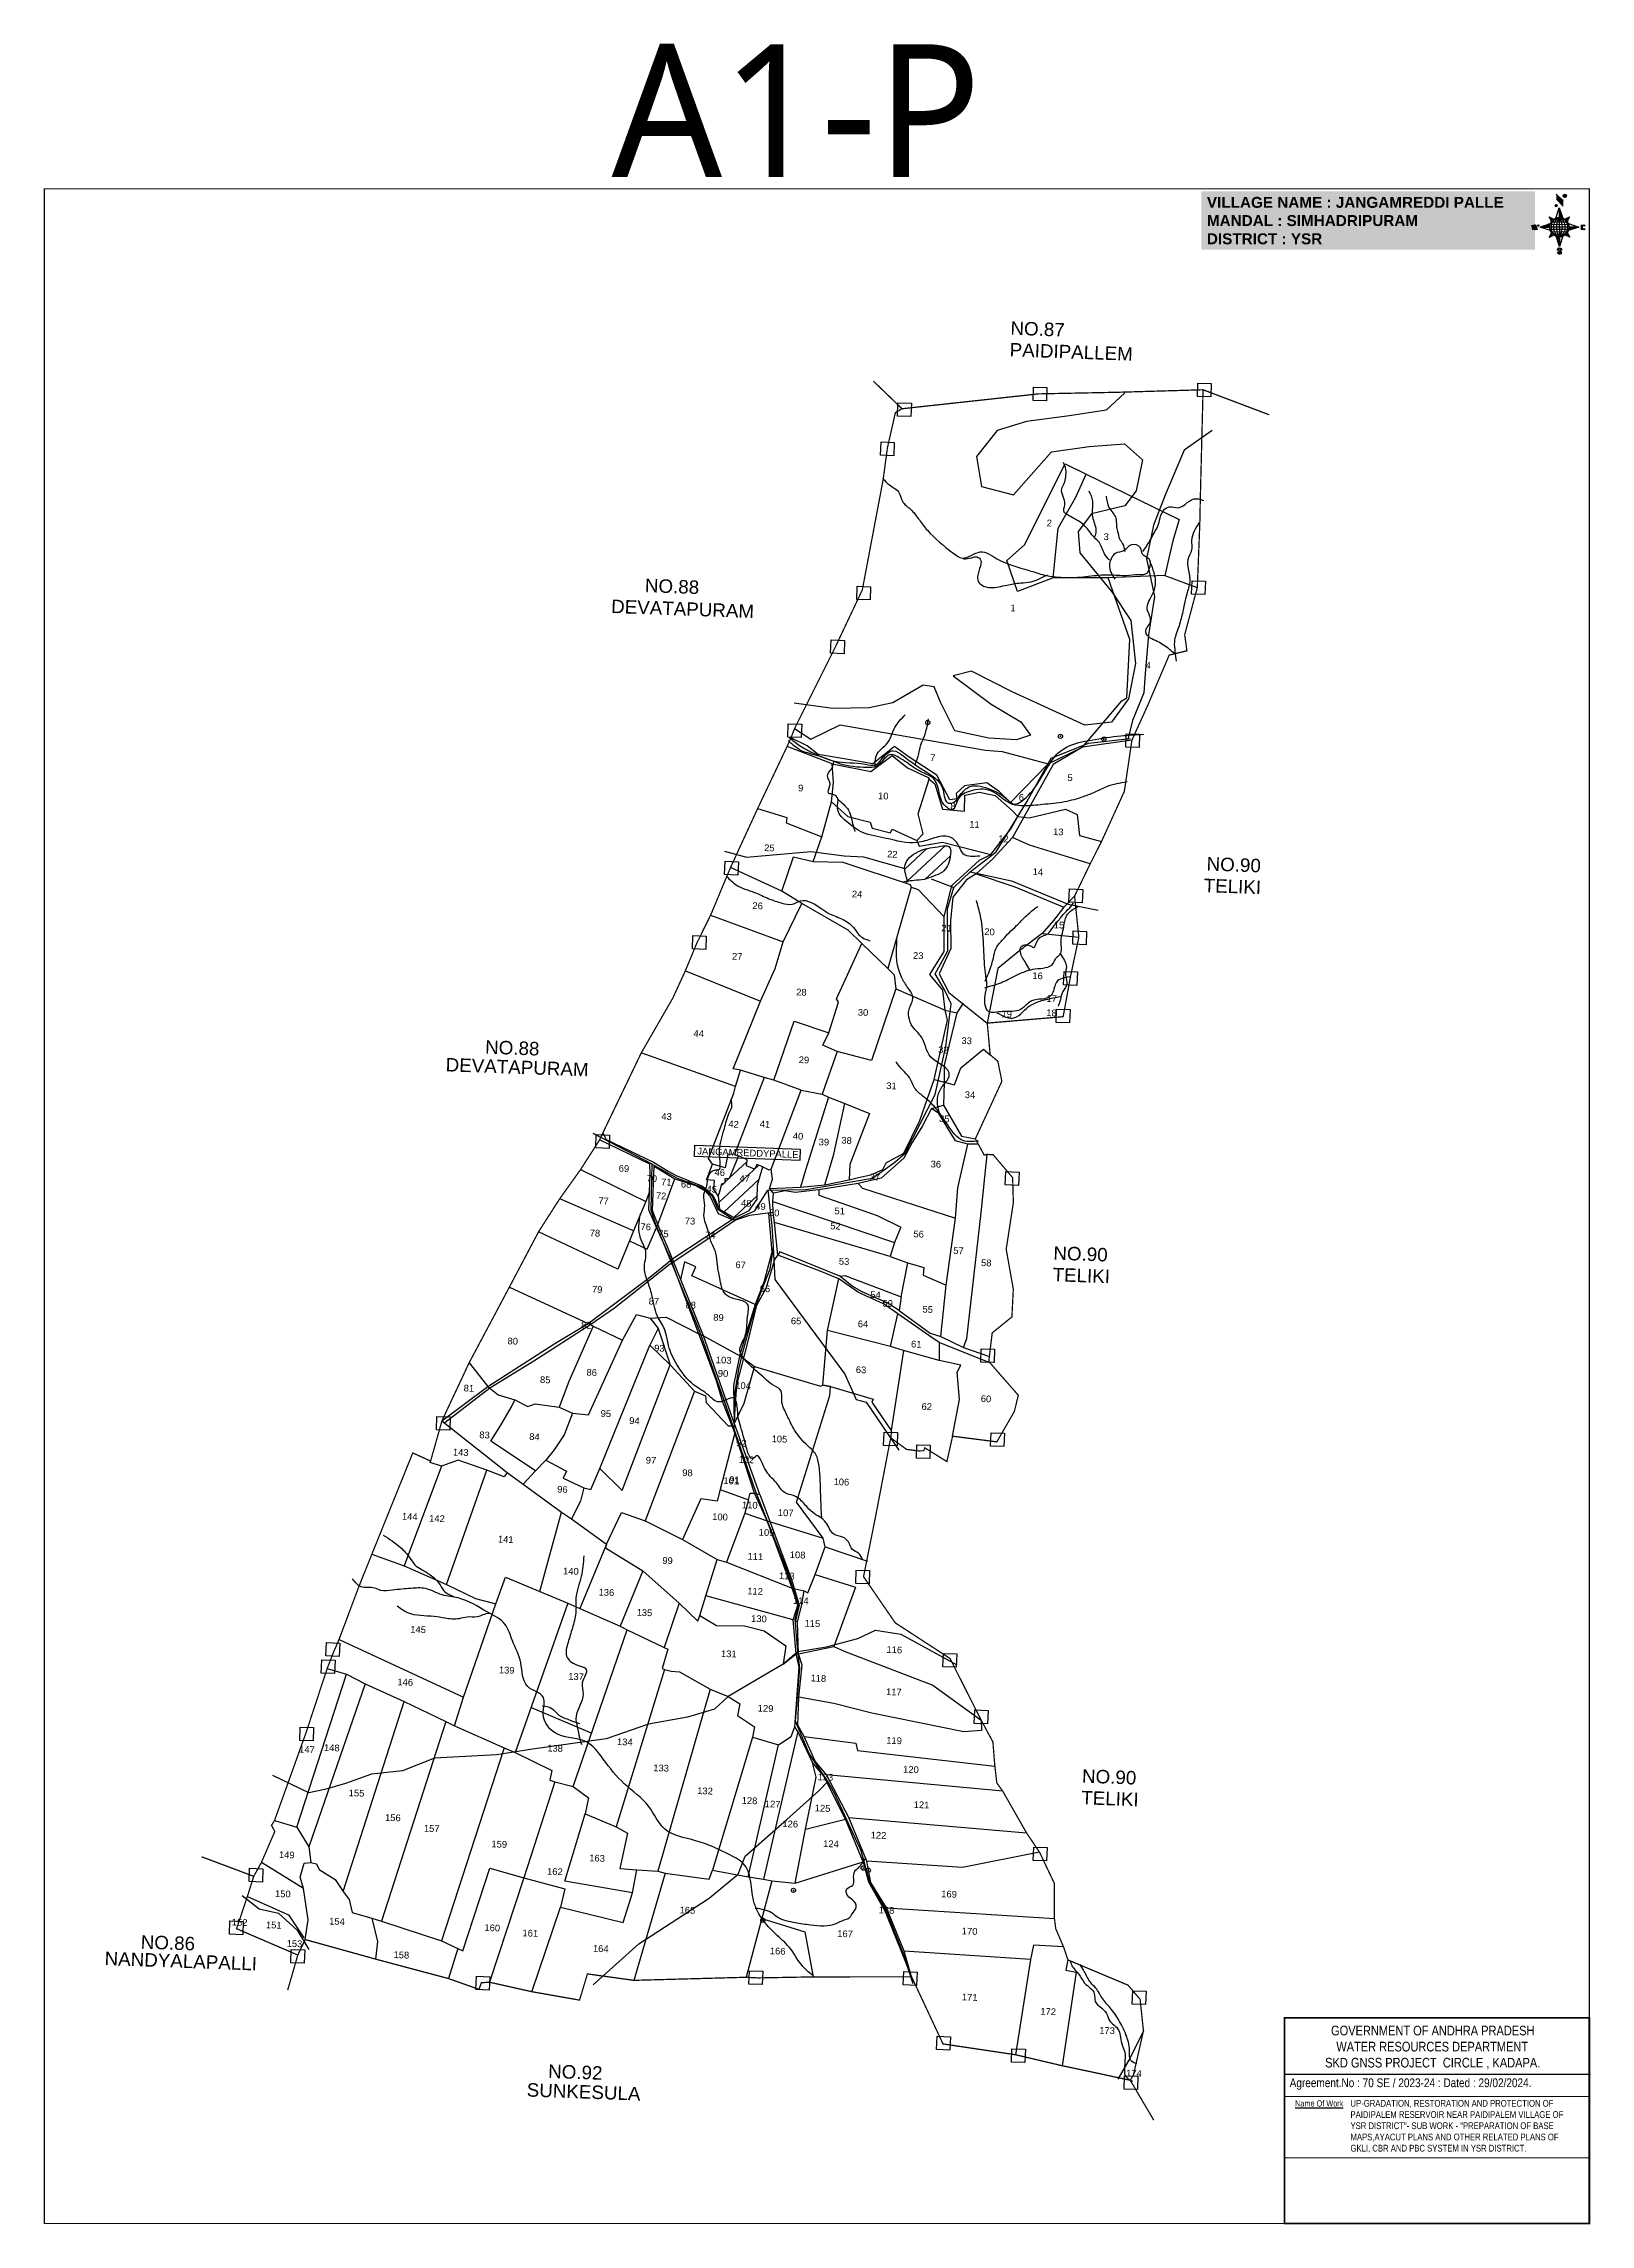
# Model space of a CAD drawing. Header units: inches. Extents: x 196880 to 211028, y 1621932 to 1627510.
# Drawn here: x 196880 to 200560, y 1622323 to 1627510 of the extents above; entities that cross this region are included whole.
import ezdxf
from ezdxf.enums import TextEntityAlignment as Align

# ---------------------------------------------------------------- set-up
doc = ezdxf.new("R2010")
doc.units = ezdxf.units.IN
doc.header["$LTSCALE"] = 15
doc.header["$MEASUREMENT"] = 0
doc.header["$PDMODE"] = 32
doc.header["$PDSIZE"] = 10
for name, color, linetype in [('bord', 1, 'Continuous'), ('BOUNDRY STONES', 240, 'Continuous'), ('CADAS', 1, 'Continuous'), ('FRAME 025', 7, 'Continuous'), ('PLOT', 7, 'Continuous'), ('PLOTS NO', 7, 'Continuous'), ('POINT', 2, 'Continuous'), ('ROADS', 1, 'Continuous'), ('STREAM', 4, 'Continuous'), ('TEXT', 1, 'Continuous'), ('TITLEBLOCK', 7, 'Continuous'), ('VILLAGE BOUNADRY', 5, 'Continuous'), ('VILLAGE BOUNDRY', 5, 'Continuous')]:
    doc.layers.add(name, color=color, linetype=linetype)
doc.styles.add('ARIALN', font='ARIALN.TTF')
doc.styles.get("Standard").update_dxf_attribs({"font": 'arial.ttf'})
doc.styles.add('TMS', font='trebuc.ttf')
pattern_1 = [(267.297113149, (-8720374.938, 50637915.138), (10.5367255337, -0.497431438), [])]
pattern_2 = [(357.297113149, (-8720374.938, 50637915.138), (0.497431438, 10.5367255337), [])]
pattern_3 = [(42.932401, (173658.556, 1913354.692), (-17.2888125, 18.583892), [])]

msp = doc.modelspace()

# ---------------------------------------------------------------- texts
at = {"layer": 'CADAS', "color": 2, "style": 'TMS'}
msp.add_text('A1-P', height=315.69, dxfattribs=at).set_placement((198231.5, 1627192.5))
at = {"layer": 'PLOTS NO'}
for s, height, p in [('2', 16, (199272.6, 1626369.4)), ('3', 16, (199407.9, 1626336.7)), ('1', 16, (199186.3, 1626167.2)), ('4', 16, (199507.7, 1626030.7)), ('7', 16, (198995.3, 1625811.3)), ('5', 16, (199322, 1625763.6)), ('9', 16, (198681.2, 1625739)), ('10', 15.99, (198877.7, 1625720.1)), ('6', 16, (199206.1, 1625716.9)), ('8', 16, (199043.6, 1625695.7)), ('11', 15.99, (199094.6, 1625652.2)), ('12', 15.99, (199163.5, 1625618)), ('13', 15.99, (199294, 1625634.7)), ('25', 15.99, (198606.7, 1625596.6)), ('22', 15.99, (198899.2, 1625581.6)), ('14', 15.99, (199245.5, 1625539.8)), ('26', 15.99, (198578.8, 1625458.9)), ('24', 15.99, (198815.3, 1625486.5)), ('21', 15.99, (199028.1, 1625405.8)), ('20', 15.99, (199130.4, 1625396.9)), ('15', 15.99, (199295.6, 1625413.1)), ('27', 15.99, (198530.2, 1625338.5)), ('23', 15.99, (198960.7, 1625340.4)), ('16', 15.99, (199244.7, 1625292.5)), ('28', 15.99, (198682.9, 1625253.4)), ('17', 15.99, (199278.2, 1625238.1)), ('30', 15.99, (198829.5, 1625205.3)), ('19', 15.99, (199171.3, 1625201.4)), ('18', 15.99, (199277.7, 1625204.2)), ('44', 15.99, (198438.6, 1625155)), ('33', 15.99, (199076, 1625137.9)), ('29', 15.99, (198688.9, 1625092.4)), ('32', 15.99, (199020.6, 1625116.3)), ('31', 15.99, (198897.1, 1625030.6)), ('34', 15.99, (199083.9, 1625009.2)), ('43', 15.99, (198362.1, 1624957.7)), ('42', 15.99, (198521.6, 1624939.4)), ('41', 15.99, (198596.2, 1624939.6)), ('35', 15.99, (199022.8, 1624952.4)), ('40', 15.99, (198674.9, 1624911)), ('39', 15.99, (198736.4, 1624896.9)), ('38', 15.99, (198790.4, 1624900.9)), ('69', 15.99, (198260.8, 1624834.1)), ('46', 15.99, (198488.7, 1624824.6)), ('36', 15.99, (199002.7, 1624844.3)), ('70', 15.99, (198327.1, 1624810.4)), ('71', 15.99, (198361.5, 1624801.7)), ('68', 15.99, (198408.6, 1624796.4)), ('45', 15.99, (198469.5, 1624784.8)), ('47', 15.99, (198547.9, 1624810)), ('37', 15.99, (198857.4, 1624813.6)), ('77', 15.99, (198212.2, 1624757)), ('72', 15.99, (198349.2, 1624769)), ('48', 15.99, (198551.7, 1624751.5)), ('49', 15.99, (198585.4, 1624743.7)), ('50', 15.99, (198618.1, 1624728.5)), ('51', 15.99, (198774, 1624732.9)), ('78', 15.99, (198191.7, 1624680.3)), ('76', 15.99, (198312.6, 1624695.1)), ('75', 15.99, (198354.8, 1624678.8)), ('73', 15.99, (198417.9, 1624709)), ('74', 15.99, (198466.2, 1624675.5)), ('52', 15.99, (198763.9, 1624697.1)), ('56', 15.99, (198961.8, 1624678.1)), ('57', 15.99, (199056.5, 1624638.5)), ('67', 15.99, (198538.3, 1624604.7)), ('53', 15.99, (198784.4, 1624613)), ('58', 15.99, (199122.6, 1624609.6)), ('79', 15.99, (198197.2, 1624546.5)), ('87', 15.99, (198332, 1624518.3)), ('66', 15.99, (198596.1, 1624548.1)), ('54', 15.99, (198859.1, 1624533.6)), ('59', 15.99, (198888, 1624513.2)), ('82', 15.99, (198171.2, 1624461.5)), ('88', 15.99, (198419.6, 1624509.2)), ('89', 15.99, (198485.7, 1624479.6)), ('65', 15.99, (198670.2, 1624471.4)), ('64', 15.99, (198829.4, 1624464.2)), ('55', 15.99, (198983.3, 1624498.9)), ('80', 15.99, (197996.3, 1624423.5)), ('61', 15.99, (198956.1, 1624416.1)), ('93', 15.99, (198345.1, 1624406.6)), ('103', 15.99, (198498, 1624378.3)), ('63', 15.99, (198824.8, 1624355.2)), ('81', 15.99, (197891.9, 1624311.5)), ('85', 15.99, (198073.5, 1624331.5)), ('86', 15.99, (198184.1, 1624348.9)), ('90', 15.99, (198496.5, 1624346.5)), ('104', 15.99, (198544.2, 1624317.6)), ('62', 15.99, (198981.1, 1624267.7)), ('60', 15.99, (199122, 1624286.2)), ('83', 15.99, (197929.2, 1624200.2)), ('95', 15.99, (198217.7, 1624251.1)), ('94', 15.99, (198285.7, 1624233.9)), ('143', 15.99, (197872.5, 1624158.8)), ('84', 15.99, (198047.9, 1624195.9)), ('92', 15.99, (198540, 1624180.9)), ('105', 15.99, (198630.6, 1624190.6)), ('97', 15.99, (198325.1, 1624139.9)), ('98', 15.99, (198411.9, 1624110.2)), ('102', 15.99, (198552, 1624141.5)), ('96', 15.99, (198114.4, 1624070.8)), ('101', 15.99, (198516, 1624090.9)), ('91', 15.99, (198523.6, 1624093.7)), ('106', 15.99, (198778, 1624088.5)), ('144', 15.99, (197751.2, 1624006.2)), ('142', 15.99, (197816, 1624001.5)), ('100', 15.99, (198489.3, 1624005.3)), ('110', 15.99, (198560.1, 1624033.4)), ('107', 15.99, (198645.5, 1624015)), ('141', 15.99, (197979.6, 1623951.9)), ('109', 15.99, (198600.1, 1623968.3)), ('99', 15.99, (198364.5, 1623901.4)), ('111', 15.99, (198573.4, 1623911.2)), ('108', 15.99, (198673.8, 1623914.9)), ('140', 15.99, (198134.5, 1623876.1)), ('113', 15.99, (198648.1, 1623864.9)), ('136', 15.99, (198219, 1623825.8)), ('112', 15.99, (198572.7, 1623828.5)), ('114', 15.99, (198681.4, 1623805.9)), ('145', 15.99, (197771.1, 1623737.5)), ('135', 15.99, (198309.4, 1623777.7)), ('130', 15.99, (198581.8, 1623763.2)), ('115', 15.99, (198709, 1623751.8)), ('116', 15.99, (198904, 1623689.3)), ('139', 15.99, (197981.9, 1623640.8)), ('131', 15.99, (198510.2, 1623679.6)), ('146', 15.99, (197740.5, 1623612.3)), ('137', 15.99, (198146.8, 1623625.4)), ('118', 15.99, (198723.2, 1623621.4)), ('117', 15.99, (198902.8, 1623589)), ('129', 15.99, (198597.7, 1623549.9)), ('147', 15.99, (197506.7, 1623452.4)), ('148', 15.99, (197565.9, 1623456.2)), ('138', 15.99, (198096.9, 1623454.9)), ('134', 15.99, (198262.8, 1623470.1)), ('119', 15.99, (198903.3, 1623473.3)), ('133', 15.99, (198349.2, 1623408)), ('123', 15.99, (198740, 1623386.5)), ('120', 15.99, (198943.4, 1623404.5)), ('155', 15.99, (197624.7, 1623348.5)), ('132', 15.99, (198453.6, 1623353.5)), ('128', 15.99, (198559.4, 1623330.4)), ('127', 15.99, (198614.5, 1623322.3)), ('121', 15.99, (198968.7, 1623320.5)), ('156', 15.99, (197711.1, 1623289.9)), ('126', 15.99, (198656.3, 1623275.1)), ('125', 15.99, (198733.3, 1623312.4)), ('157', 15.99, (197803.5, 1623264.1)), ('159', 15.99, (197964.1, 1623226.8)), ('124', 15.99, (198753.3, 1623227.7)), ('122', 15.99, (198866.3, 1623248.1)), ('149', 15.99, (197458.7, 1623201.6)), ('163', 15.99, (198196.8, 1623193.6)), ('162', 15.99, (198096.5, 1623161.8)), ('150', 15.99, (197449.4, 1623108.7)), ('165', 15.99, (198411.7, 1623069.9)), ('168', 15.99, (198885.3, 1623069.8)), ('169', 15.99, (199034.1, 1623108.2)), ('152', 15.99, (197346.6, 1623041)), ('151', 15.99, (197427.8, 1623034.5)), ('154', 15.99, (197578.2, 1623043.3)), ('160', 15.99, (197947.5, 1623027.9)), ('161', 15.99, (198038, 1623015.2)), ('167', 15.99, (198786.7, 1623013.7)), ('170', 15.99, (199083, 1623019.8)), ('153', 15.99, (197477, 1622990.3)), ('158', 15.99, (197731.3, 1622963.4)), ('164', 15.99, (198205.6, 1622978.5)), ('166', 15.99, (198626.5, 1622972.6)), ('171', 15.99, (199083.2, 1622862.8)), ('172', 15.99, (199269.9, 1622828.9)), ('173', 15.99, (199410, 1622783.7)), ('174', 15.99, (199473.9, 1622681.9))]:
    msp.add_text(s, height=height, rotation=357.9324, dxfattribs=at).set_placement(p, align=Align.MIDDLE_CENTER)
at = {"layer": 'PLOTS NO', "color": 1}
msp.add_text('JANGAMREDDYPALLE', height=15.989, rotation=357.9324, dxfattribs=at).set_placement((198555.7, 1624871.2), align=Align.MIDDLE_CENTER)
at = {"layer": 'TEXT'}
for s, height, p in [('NO.87', 31.98, (199179.7, 1626817.2)), ('PAIDIPALLEM', 31.978, (199177.8, 1626765.8)), ('NO.88', 31.98, (198310.1, 1626205)), ('DEVATAPURAM', 31.978, (198229.8, 1626155.4)), ('NO.90', 31.98, (199646.2, 1625542.9)), ('TELIKI', 31.98, (199639.3, 1625491.5)), ('DEVATAPURAM', 31.978, (197836.2, 1625065.2)), ('NO.88', 31.98, (197930.1, 1625107.3)), ('NO.90', 31.98, (199281.8, 1624617.3)), ('TELIKI', 31.98, (199279.9, 1624566)), ('NO.90', 31.98, (199349.9, 1623373.3)), ('TELIKI', 31.98, (199348.1, 1623321.9)), ('NANDYALAPALLI', 31.978, (197024.9, 1622939.5)), ('NO.86', 31.98, (197110.9, 1622978.7)), ('SUNKESULA', 31.98, (198029, 1622626.8)), ('NO.92', 31.98, (198080, 1622671.1))]:
    msp.add_text(s, height=height, rotation=357.9324, dxfattribs=at).set_placement(p)
at = {"layer": 'TITLEBLOCK', "extrusion": (0.000201441, 0.004807, 0.999988), "style": 'ARIALN'}
msp.add_text('%%UName Of Work', height=14.548, rotation=359.9999, dxfattribs=at).set_placement((199857.3, 1622584.1, 7840.8))
at = {"layer": 'TITLEBLOCK', "extrusion": (0.000201441, 0.004807, 0.999988), "attachment_point": 1, "text_direction": (1, -1e-06, -0.000201), "style": 'ARIALN'}
for s, insert, char_height, width in [('\\pi26.29246;GOVERNMENT OF ANDHRA PRADESH  \\P\\pi38.75216;WATER RESOURCES DEPARTMENT      \\P\\pi12.28603;SKD GNSS PROJECT  CIRCLE , KADAPA.', (199916.5, 1622795, -3.3), 22.904, 532.85), ('Agreement.No : 70 SE / 2023-24 : Dated : 29/02/2024.', (199844.4, 1622669.8, -0.9), 20.804, 671.528), ('UP-GRADATION, RESTORATION AND PROTECTION OF PAIDIPALEM RESERVOIR NEAR PAIDIPALEM VILLAGE OF YSR DISTRICT"- SUB WORK - "PREPARATION OF BASE MAPS,AYACUT PLANS AND OTHER RELATED PLANS OF GKLI, CBR AND PBC SYSTEM IN YSR DISTRICT.', (199989, 1622618.5, -0.5), 16.0031, 516.56)]:
    msp.add_mtext(s, dxfattribs=dict(at, insert=insert, char_height=char_height, width=width))
at = {"layer": 'VILLAGE BOUNADRY', "insert": (199647.4, 1627145), "char_height": 26, "width": 767.465, "attachment_point": 1, "bg_fill": 1, "box_fill_scale": 1.5, "bg_fill_color": 9, "bg_fill_transparency": 0}
msp.add_mtext('{\\fArial|b1|i0|c0|p34;\\C1;VILLAGE NAME :\\C5; JANGAMREDDI PALLE\\P\\C1;MANDAL : \\C5;SIMHADRIPURAM\\P\\C1;DISTRICT : \\C5;YSR}', dxfattribs=at)

# ---------------------------------------------------------------- blocks, each defined once
blk = doc.blocks.new('*X14')
at = {"color": 0, "linetype": 'Continuous'}
for p, q in [((6321.6, 240.5), (6322.3, 241.2)), ((6321.6, 240.3), (6322.3, 241)), ((6321.6, 240.1), (6322.3, 240.8)), ((6321.6, 239.9), (6322.4, 240.7)), ((6321.6, 239.8), (6322.4, 240.6)), ((6321.6, 239.6), (6322.5, 240.5)), ((6321.6, 239.4), (6322.5, 240.3)), ((6321.6, 239.2), (6322.6, 240.2)), ((6321.7, 239.1), (6322.6, 240.1)), ((6321.8, 240.8), (6322.4, 241.4)), ((6321.8, 239), (6322.7, 240)), ((6321.8, 239), (6322.8, 239.9)), ((6321.9, 238.9), (6322.9, 239.8)), ((6322, 238.8), (6323, 239.7)), ((6322.1, 241.3), (6322.4, 241.6)), ((6322.1, 238.7), (6323.1, 239.6)), ((6322.2, 238.6), (6323.1, 239.6)), ((6322.3, 238.5), (6323.2, 239.5)), ((6322.4, 238.5), (6323.3, 239.4)), ((6322.5, 238.4), (6323.4, 239.3)), ((6322.7, 238.4), (6323.6, 239.3)), ((6322.8, 238.3), (6323.7, 239.2)), ((6322.9, 238.3), (6323.8, 239.1)), ((6323.1, 238.2), (6323.9, 239.1)), ((6323.2, 238.2), (6324, 239)), ((6323.3, 238.2), (6324.2, 239)), ((6323.5, 238.1), (6324.3, 238.9)), ((6323.7, 238.1), (6324.4, 238.9)), ((6323.8, 238.1), (6324.6, 238.8)), ((6324.1, 238.2), (6324.7, 238.8)), ((6324.3, 238.3), (6324.9, 238.8)), ((6324.6, 238.3), (6325.1, 238.8)), ((6324.8, 238.4), (6325.2, 238.8)), ((6325.1, 238.5), (6325.4, 238.8)), ((6325.4, 238.6), (6325.6, 238.8))]:
    blk.add_line(p, q, dxfattribs=at)
blk = doc.blocks.new('*X13')
at = {"color": 0, "linetype": 'Continuous'}
for p, q in [((6324.4, 240.3), (6324.5, 240.4)), ((6324.6, 240.3), (6324.8, 240.5)), ((6324.7, 240.2), (6325, 240.5)), ((6324.8, 240.2), (6325.2, 240.6)), ((6325, 240.1), (6325.5, 240.6)), ((6325.1, 240.1), (6325.6, 240.6)), ((6325.2, 240), (6325.8, 240.6)), ((6325.3, 240), (6326, 240.6)), ((6325.4, 239.9), (6326.1, 240.6)), ((6325.5, 239.8), (6326.2, 240.5)), ((6325.6, 239.8), (6326.3, 240.5)), ((6325.7, 239.7), (6326.5, 240.4)), ((6325.9, 239.6), (6326.6, 240.3)), ((6326, 239.5), (6326.7, 240.3)), ((6326, 239.4), (6326.8, 240.2)), ((6326.1, 239.3), (6327, 240.2)), ((6326.2, 239.3), (6327.1, 240.1)), ((6326.3, 239.2), (6327.1, 240)), ((6326.4, 239.1), (6327.2, 239.9)), ((6326.5, 239), (6327.3, 239.8)), ((6326.5, 238.9), (6327.4, 239.7)), ((6326.6, 238.8), (6327.5, 239.6)), ((6326.7, 238.7), (6327.5, 239.5)), ((6326.8, 238.6), (6327.6, 239.4)), ((6326.8, 238.5), (6327.7, 239.3)), ((6326.8, 236.5), (6327.4, 237)), ((6326.9, 238.3), (6327.8, 239.2)), ((6326.9, 238.2), (6327.9, 239.1)), ((6326.9, 236.8), (6327.6, 237.4)), ((6327, 238.1), (6327.8, 239)), ((6327, 237.9), (6327.8, 238.8)), ((6327, 237.8), (6327.8, 238.6)), ((6327, 237.6), (6327.8, 238.4)), ((6327, 237.4), (6327.8, 238.2)), ((6327, 237.3), (6327.8, 238)), ((6327, 237.1), (6327.8, 237.9))]:
    blk.add_line(p, q, dxfattribs=at)
blk = doc.blocks.new('H')
at = {"layer": 'bord', "extrusion": (0.000427885, 0.004792, 0.999988)}
h = blk.add_hatch(dxfattribs=at)
h.set_pattern_fill('LINE', color=8, scale=84.387686, angle=-2.7029, style=0)
h.set_pattern_definition(pattern_2)
h.paths.add_polyline_path([(-492, 786, -0.090992), (-448, 775), (-486, 912)])
h = blk.add_hatch(dxfattribs=at)
h.set_pattern_fill('LINE', color=8, scale=84.387686, angle=-92.7029, style=0)
h.set_pattern_definition(pattern_1)
h.paths.add_polyline_path([(-625, 665, -0.090992), (-615, 710), (-751, 671)])
h = blk.add_hatch(dxfattribs=at)
h.set_pattern_fill('LINE', color=8, scale=84.387686, angle=-92.7029, style=0)
h.set_pattern_definition(pattern_1)
h.paths.add_polyline_path([(-246, 647), (-372, 653, -0.090992), (-382, 609)])
h = blk.add_hatch(dxfattribs=at)
h.set_pattern_fill('LINE', color=8, scale=84.387686, angle=-2.7029, style=0)
h.set_pattern_definition(pattern_2)
h.paths.add_polyline_path([(-504, 533, -0.090992), (-549, 543), (-510, 406)])
for p, q in [((-538, 774, -1216), (-487, 906, -1216)), ((-519, 1020, -1217), (-435, 927, -1216)), ((-516, 1087, -1217), (-432, 994, -1217)), ((-487, 906, -1216), (-493, 780, -1216)), ((-487, 906, -1216), (-448, 769, -1216)), ((-865, 701, -1215), (-847, 638, -1215)), ((-847, 700, -1215), (-829, 637, -1215)), ((-829, 699, -1215), (-811, 636, -1215)), ((-829, 699, -1215), (-811, 698, -1215)), ((-811, 698, -1215), (-794, 635, -1215)), ((-752, 665, -1215), (-615, 704, -1215)), ((-752, 665, -1215), (-625, 659, -1215)), ((-619, 614, -1215), (-752, 665, -1215)), ((-639, 526, -1214), (-606, 585, -1215)), ((-627, 794, -1216), (-567, 760, -1216)), ((-627, 794, -1216), (-584, 747, -1215)), ((-599, 731, -1215), (-627, 794, -1216)), ((-421, 753, -1216), (-359, 781, -1216)), ((-359, 781, -1216), (-405, 739, -1216)), ((-399, 576, -1215), (-371, 513, -1214)), ((-359, 781, -1216), (-392, 721, -1215)), ((-246, 641, -1215), (-383, 603, -1215)), ((-379, 693, -1215), (-246, 641, -1215)), ((-373, 647, -1215), (-246, 641, -1215)), ((-213, 669, -1215), (-217, 601, -1215)), ((-197, 600, -1215), (-194, 668, -1215)), ((-639, 526, -1214), (-593, 568, -1215)), ((-577, 553, -1215), (-639, 526, -1214)), ((-511, 400, -1214), (-549, 537, -1214)), ((-460, 533, -1215), (-511, 400, -1214)), ((-505, 527, -1214), (-511, 400, -1214)), ((-371, 513, -1214), (-431, 546, -1215)), ((-371, 513, -1214), (-414, 560, -1215))]:
    blk.add_line(p, q, dxfattribs=at)
at = {"layer": 'bord', "color": 8, "linetype": 'ByBlock', "extrusion": (0.000427885, 0.004792, 0.999988)}
for p, q in [((-373, 647, -1215), (-625, 659, -1215)), ((-378, 616, -1215), (-623, 628, -1215)), ((-375, 679, -1215), (-620, 691, -1215)), ((-392, 585, -1215), (-611, 595, -1215)), ((-386, 711, -1215), (-605, 722, -1215)), ((-411, 744, -1216), (-578, 752, -1216)), ((-493, 780, -1216), (-505, 527, -1214)), ((-420, 555, -1215), (-587, 562, -1215))]:
    blk.add_line(p, q, dxfattribs=at)
at = {"layer": 'bord', "extrusion": (0.000427885, 0.004792, 0.999988), "elevation": -1212}
for points, const_width in [([(-530, 950, 1), (-520, 939, 1)], 14.8), ([(-414, 1073, 1), (-398, 1058, 1)], 22.3), ([(-776, 697, 1), (-769, 690, 1)], 8.9), ([(-180, 618, 1), (-173, 611, 1)], 9.79), ([(-178, 667, 1), (-171, 660, 1)], 9.79), ([(-525, 322, 1), (-533, 329, 1)], 11.1), ([(-490, 362, 1), (-498, 369, 1)], 11.1)]:
    blk.add_lwpolyline(points, format="xyb", close=True, dxfattribs=dict(at, const_width=const_width))
for points, const_width in [([(-522, 960), (-516, 1093)], 1.61), ([(-434, 933), (-428, 1066)], 1.61), ([(-870, 707), (-846, 706)], 0.642), ([(-829, 643), (-855, 644)], 0.642), ([(-829, 643), (-821, 678)], 0.642), ([(-811, 642), (-784, 641)], 0.642), ([(-793, 641), (-782, 694)], 0.642), ([(-177, 605), (-226, 607)], 0.706), ([(-223, 676), (-174, 673)], 0.706), ([(-195, 645), (-185, 644)], 0.706)]:
    blk.add_lwpolyline(points, dxfattribs=dict(at, const_width=const_width))
for points in [[(-537, 317), (-531, 310), (-520, 307), (-505, 307), (-494, 310), (-486, 318), (-487, 326), (-491, 333), (-494, 336), (-503, 341), (-522, 347), (-530, 352), (-534, 355), (-537, 363), (-537, 373), (-530, 381), (-520, 384), (-504, 384), (-493, 380), (-487, 373)], [(-522, 348), (-526, 354), (-528, 361), (-528, 371), (-526, 375), (-521, 381), (-515, 384)], [(-505, 307), (-499, 312), (-497, 319), (-497, 327), (-501, 335), (-509, 343)]]:
    blk.add_lwpolyline(points, dxfattribs=at)
at = {"layer": 'bord', "extrusion": (0.000427885, 0.004792, 0.999988)}
for centre, radius in [((-525, 944, -1212), 14.8), ((-406, 1065, -1212), 22.3), ((-773, 694, -1212), 8.9), ((-498, 659, -1212), 127), ((-177, 615, -1212), 9.79), ((-174, 663, -1212), 9.79), ((-529, 325, -1212), 11.1), ((-494, 365, -1212), 11.1)]:
    blk.add_circle(centre, radius, dxfattribs=at)
at = {"layer": 'bord', "color": 8, "linetype": 'ByBlock', "extrusion": (0.000427885, 0.004792, 0.999988)}
for centre, radius, start, end in [((-482, 658, -1212), 128, 94.9254, 259.6691), ((-437, 656, -1212), 141, 113.2864, 241.308), ((-316, 651, -1212), 222, 142.5892, 212.0053), ((-560, 662, -1212), 141, 293.2864, 61.308), ((-681, 668, -1212), 222, 322.5892, 32.0053), ((-515, 660, -1212), 128, 274.9254, 79.6691)]:
    blk.add_arc(centre, radius, start, end, dxfattribs=at)
at = {"layer": 'bord', "extrusion": (0.000427885, 0.004792, 0.999988)}
for points in [[(-516, 1093, -1212), (-431, 1000, -1212), (-519, 1026, -1212), (-434, 933, -1212)], [(-864, 707, -1212), (-846, 706, -1212), (-846, 644, -1212), (-829, 643, -1212)], [(-829, 705, -1212), (-811, 704, -1212), (-811, 642, -1212), (-793, 641, -1212)], [(-193, 674, -1212), (-197, 606, -1212), (-213, 675, -1212), (-216, 607, -1212)]]:
    blk.add_solid(points, dxfattribs=at)
at = {"layer": 'bord', "extrusion": (0.000427885, 0.004792, 0.999988), "xscale": 7.977342409717546, "yscale": 7.977342409717546, "zscale": 7.977342409717546, "rotation": 138.0840426661453}
for name, p in [('*X13', (38301, -31929, -1212)), ('*X14', (38314, -31951, -1212))]:
    blk.add_blockref(name, p, dxfattribs=at)

# ---------------------------------------------------------------- hatches: boundary and pattern name
at = {"layer": 'ROADS'}
h = msp.add_hatch(dxfattribs=at)
h.set_pattern_fill('ANSI31', color=11, scale=7.994443, angle=-2.0676)
h.set_pattern_definition(pattern_3)
h.paths.add_polyline_path([(198578.1, 1624795), (198591, 1624837.9), (198576.8, 1624843.9), (198571.3, 1624832.8), (198552.4, 1624840), (198554, 1624854.3), (198533.2, 1624864.2), (198511.1, 1624810.4), (198501.1, 1624809.1), (198501.1, 1624800.2), (198492.8, 1624796.7), (198488.1, 1624778.8), (198484.6, 1624768.7), (198487.9, 1624737.5), (198523.4, 1624716.4), (198558.2, 1624733.9), (198577.6, 1624760.9)])
h.paths.add_polyline_path([(198534.8, 1624739.8), (198567.8, 1624738.6), (198568.7, 1624763.1), (198535.7, 1624764.3)], flags=24)
h.paths.add_polyline_path([(198531.1, 1624798.6), (198563.9, 1624797.4), (198564.8, 1624821.3), (198532, 1624822.5)], flags=24)
at = {"layer": 'STREAM'}
h = msp.add_hatch(dxfattribs=at)
h.set_pattern_fill('ANSI31', color=256, scale=7.994443, angle=-2.0676)
h.set_pattern_definition(pattern_3)
edge = h.paths.add_edge_path()
edge.add_spline(control_points=[(198924.7, 1625515.3), (198926.9, 1625515.7), (198935.7, 1625517.2), (198952.2, 1625519.6), (198975.1, 1625520.1), (198996.7, 1625529.4), (199025.6, 1625539.5), (199037.2, 1625567), (199039.8, 1625605.2), (199001.6, 1625597.8), (198968.1, 1625595.6), (198919.6, 1625562.8), (198931.1, 1625530.4), (198936.6, 1625514.8)], knot_values=[0, 0, 0, 0, 0.854671, 3.337541, 6.292259, 9.296337, 12.179174, 17.249689, 20.387722, 22.895636, 28.860402, 34.941657, 40.521947, 40.521947, 40.521947, 40.521947], degree=3, periodic=0)

# ---------------------------------------------------------------- linework, layer by layer
at = {"layer": 'BOUNDRY STONES'}
for points in [[(199626, 1626702.3), (199657.8, 1626701.2), (199656.6, 1626669.4), (199624.9, 1626670.6)], [(198912.6, 1626655.2), (198944.4, 1626654), (198943.2, 1626622.3), (198911.5, 1626623.4)], [(199235, 1626692.6), (199266.8, 1626691.5), (199265.6, 1626659.7), (199233.8, 1626660.9)], [(198872.2, 1626562.1), (198903.9, 1626561), (198902.8, 1626529.3), (198871, 1626530.4)], [(199612.3, 1626231.9), (199644.1, 1626230.7), (199642.9, 1626199), (199611.1, 1626200.1)], [(198815.8, 1626219.1), (198847.6, 1626217.9), (198846.4, 1626186.2), (198814.6, 1626187.3)], [(198753.6, 1626091.1), (198785.3, 1626090), (198784.2, 1626058.2), (198752.4, 1626059.4)], [(198651.7, 1625891.9), (198683.5, 1625890.8), (198682.3, 1625859), (198650.6, 1625860.2)], [(199455.4, 1625868.1), (199487.2, 1625867), (199486, 1625835.2), (199454.3, 1625836.4)], [(198501.2, 1625564.9), (198533, 1625563.8), (198531.9, 1625532), (198500.1, 1625533.2)], [(199320.2, 1625499), (199352, 1625497.9), (199350.8, 1625466.1), (199319.1, 1625467.3)], [(198424.9, 1625388.1), (198456.7, 1625387), (198455.5, 1625355.2), (198423.7, 1625356.4)], [(199329.4, 1625399), (199361.2, 1625397.9), (199360, 1625366.2), (199328.2, 1625367.3)], [(199307.7, 1625302.5), (199339.5, 1625301.4), (199338.3, 1625269.6), (199306.6, 1625270.8)], [(199290, 1625213.3), (199321.8, 1625212.2), (199320.7, 1625180.4), (199288.9, 1625181.6)], [(198194.9, 1624914.7), (198226.7, 1624913.5), (198225.5, 1624881.8), (198193.8, 1624882.9)], [(199169, 1624826.7), (199200.7, 1624825.6), (199199.6, 1624793.8), (199167.8, 1624795)], [(199110.4, 1624405.1), (199142.2, 1624403.9), (199141.1, 1624372.2), (199109.3, 1624373.4)], [(197815.9, 1624244.3), (197847.7, 1624243.2), (197846.5, 1624211.4), (197814.7, 1624212.6)], [(198879.7, 1624207.1), (198911.4, 1624206), (198910.3, 1624174.2), (198878.5, 1624175.4)], [(198957.4, 1624176.9), (198989.2, 1624175.8), (198988, 1624144), (198956.3, 1624145.2)], [(199134.1, 1624205.6), (199165.9, 1624204.5), (199164.7, 1624172.7), (199132.9, 1624173.9)], [(198813.4, 1623878.8), (198845.1, 1623877.7), (198844, 1623845.9), (198812.2, 1623847.1)], [(197552.8, 1623706.3), (197584.6, 1623705.1), (197583.5, 1623673.4), (197551.7, 1623674.5)], [(197541.9, 1623665.5), (197573.7, 1623664.4), (197572.5, 1623632.6), (197540.8, 1623633.8)], [(199020.7, 1623680.6), (199052.5, 1623679.5), (199051.3, 1623647.7), (199019.5, 1623648.9)], [(199095.2, 1623546.1), (199127, 1623544.9), (199125.8, 1623513.2), (199094.1, 1623514.3)], [(197490.7, 1623505.4), (197522.5, 1623504.3), (197521.3, 1623472.5), (197489.5, 1623473.7)], [(199235.4, 1623219.9), (199267.1, 1623218.8), (199266, 1623187), (199234.2, 1623188.2)], [(197370.1, 1623169.5), (197401.9, 1623168.4), (197400.7, 1623136.6), (197369, 1623137.8)], [(197323.6, 1623044.3), (197355.3, 1623043.2), (197354.2, 1623011.5), (197322.4, 1623012.6)], [(197469.5, 1622976.5), (197501.3, 1622975.4), (197500.1, 1622943.6), (197468.3, 1622944.8)], [(197909.8, 1622912.6), (197941.5, 1622911.5), (197940.4, 1622879.8), (197908.6, 1622880.9)], [(198559.3, 1622925.8), (198591, 1622924.7), (198589.9, 1622892.9), (198558.1, 1622894.1)], [(198926.3, 1622923.7), (198958, 1622922.6), (198956.9, 1622890.8), (198925.1, 1622892)], [(199470.9, 1622878.1), (199502.7, 1622876.9), (199501.5, 1622845.2), (199469.7, 1622846.3)], [(199005.6, 1622770), (199037.4, 1622768.9), (199036.3, 1622737.1), (199004.5, 1622738.3)], [(199183.8, 1622740.4), (199215.6, 1622739.3), (199214.4, 1622707.6), (199182.7, 1622708.7)], [(199451.7, 1622675.9), (199483.4, 1622674.8), (199482.3, 1622643), (199450.5, 1622644.2)]]:
    msp.add_lwpolyline(points, close=True, dxfattribs=at)
at = {"layer": 'FRAME 025', "lineweight": -3}
for points, elevation in [([(199834.1, 1622680.2), (200559.6, 1622680.2)], 0.2), ([(199834.1, 1622626.9), (200558.6, 1622627.4)], 2.9), ([(199834, 1622481.6), (200559.4, 1622481.2)], 3.5)]:
    msp.add_lwpolyline(points, dxfattribs=dict(at, elevation=elevation))
at = {"layer": 'PLOT'}
for points in [[(198666.6, 1625880.3), (198705.5, 1625855), (198774.8, 1625888.9), (198898.3, 1625867.8), (199120.7, 1625829.3), (199160.8, 1625825.7), (199269.6, 1625796.6), (199351.4, 1625836.5), (199445, 1625946.3), (199457.1, 1625953.4), (199464.2, 1626092.4), (199412.7, 1626239.2), (199281.4, 1626238.6), (199196.6, 1626206.3), (199171.4, 1626280), (199213.5, 1626317.1), (199310.5, 1626509.9), (199360.5, 1626485.1), (199581.7, 1626378), (199566.6, 1626326.8), (199547, 1626244.5), (199624.6, 1626215.8)], [(199281.4, 1626238.6), (199293.6, 1626356.7), (199336, 1626430.6), (199360.5, 1626485.1)], [(199547, 1626244.5), (199412.7, 1626239.2)], [(198945, 1622911.4), (198927.3, 1622972.8), (198885.5, 1623075.2), (198847.7, 1623135.5), (198838.1, 1623186.1), (198796, 1623290), (198742.6, 1623392.2), (198715.3, 1623424.5), (198689.1, 1623483.1), (198674.1, 1623510.3), (198676.5, 1623576.3), (198684.6, 1623652.8), (198675.9, 1623679.8), (198673.3, 1623755.9), (198683.2, 1623792.9), (198689.8, 1623829.4), (198698.2, 1623824.9), (198715.3, 1623868.5), (198739.6, 1623934.1), (198735, 1623955.1), (198671.4, 1624040), (198750.6, 1624293.9), (198752.4, 1624315.7), (198733.9, 1624318.5), (198744.9, 1624448.7), (198772.1, 1624571.9), (198723.8, 1624591), (198626.6, 1624628), (198619, 1624705.9), (198615.8, 1624729.4), (198614.7, 1624755.2), (198616.1, 1624775.6), (198606.8, 1624786.7), (198614, 1624808.8), (198610.8, 1624832.7), (198682.3, 1625020.1), (198617.2, 1625043.9), (198593.9, 1625050.6), (198538.2, 1625068.2), (198520.7, 1625071), (198585.4, 1625232.3), (198620.3, 1625309.8), (198639.8, 1625373.4), (198683.9, 1625464.3), (198636.2, 1625493.3), (198663.8, 1625575.3), (198710.5, 1625564.5), (198731.4, 1625622.7), (198754.2, 1625705.9), (198759.1, 1625752.3), (198756.4, 1625796.4), (198648.6, 1625837.4)], [(199269.6, 1625796.6), (199180.4, 1625704.6), (199154.1, 1625730.2), (199123.8, 1625751.6), (199071.1, 1625743.9), (199050.8, 1625726.3), (199052.9, 1625713.5), (199036.3, 1625711), (199004.8, 1625769.8), (198939.1, 1625812), (198904.6, 1625837.4), (198853, 1625796.8), (198779.8, 1625809.1), (198722.4, 1625818.4), (198696.6, 1625839.6), (198658.1, 1625858.6)], [(198756.4, 1625796.4), (198848.1, 1625778), (198899, 1625816.3), (198934.9, 1625786.8), (198984.1, 1625763.7), (198986.9, 1625760), (199000.1, 1625748.7), (199018.4, 1625688.3), (199070.6, 1625683.9), (199071.9, 1625722), (199106.4, 1625729.4), (199143.4, 1625721.1), (199185, 1625684.9), (199197.4, 1625671.1), (199224.8, 1625668.2), (199311.4, 1625688.4), (199339, 1625676.3), (199344.1, 1625626), (199396.9, 1625612.1)], [(199351.4, 1625836.5), (199281.8, 1625795.2), (199184.7, 1625621.6), (199137.9, 1625570.3), (199098.2, 1625534.9), (199075.4, 1625520.7), (199043, 1625479.1), (199037.8, 1625422.7), (199038.2, 1625357.5), (199010.9, 1625296.7), (199033.2, 1625252.6), (199125, 1625179.8)], [(199469.1, 1625853), (199351.4, 1625836.5)], [(198754.2, 1625705.9), (198793, 1625671), (198846.2, 1625657.8), (198850.8, 1625643.4), (198894.5, 1625632.7), (198899.1, 1625641.2), (198957.8, 1625614), (198972.6, 1625629.9), (198960.5, 1625677.4), (198986.9, 1625760)], [(198578.7, 1625690.1), (198648.3, 1625668.8), (198647, 1625655.9), (198731.4, 1625622.7)], [(198606.8, 1624786.7), (198680.7, 1624789.5), (198738.6, 1624795), (198796.4, 1624807.3), (198818.7, 1624812.8), (198848.3, 1624818.6), (198876.7, 1624831.5), (198884.6, 1624847.7), (198926.8, 1624870.4), (198964.6, 1624948.3), (198982.8, 1625000.2), (198998.9, 1625045.7), (199030.2, 1625187.1), (199024.8, 1625210.6), (199019.4, 1625258.5), (198988.7, 1625295.7), (199022.3, 1625349.8), (199022.8, 1625432.9), (199040.9, 1625506.9), (199106.3, 1625567.3), (199133.4, 1625580.9), (199181, 1625641.7), (199197.4, 1625671.1)], [(198957.8, 1625614), (198963, 1625600.8), (199018.7, 1625610), (199133.4, 1625580.9)], [(199370, 1625559), (199225.4, 1625603.3), (199184.7, 1625621.6)], [(198710.5, 1625564.5), (198781.1, 1625562.9), (198941.2, 1625509.6), (198943.9, 1625502.8), (198960.5, 1625497.6), (199022.8, 1625432.9)], [(198636.2, 1625493.3), (198514.2, 1625549.8)], [(199098.2, 1625534.9), (199190.4, 1625504.3), (199307.4, 1625455.8), (199332.7, 1625482.1)], [(198943.9, 1625502.8), (198888.6, 1625310.1), (198826.7, 1625369.3), (198794.4, 1625400.8), (198683.9, 1625464.3)], [(199307.4, 1625455.8), (199282.6, 1625423.6), (199255.5, 1625392.7), (199202.3, 1625352.3), (199150.3, 1625309.6), (199125, 1625179.8)], [(198467, 1625436.8), (198639.8, 1625373.4)], [(198617.2, 1625043.9), (198665.5, 1625184.5), (198747.8, 1625156.4), (198770.7, 1625229.4), (198766.4, 1625237.9), (198826.7, 1625369.3)], [(199255.5, 1625392.7), (199342.8, 1625384)], [(198406.9, 1625304.5), (198585.4, 1625232.3)], [(198888.6, 1625310.1), (198903.4, 1625294.9), (198907.6, 1625261.7), (199024.8, 1625210.6), (199052.9, 1625203.9)], [(198907.6, 1625261.7), (198849.3, 1625090.8), (198768, 1625112.6), (198734.2, 1625127.6), (198747.8, 1625156.4)], [(199067.9, 1625226.9), (199052.9, 1625203.9), (199022.5, 1625080), (199022.7, 1625038.7), (199021.1, 1624985), (199063.4, 1624910.6), (199096.7, 1624904.7)], [(198525.9, 1625029.4), (198302, 1625109.1)], [(198768, 1625112.6), (198731.9, 1625010.7)], [(198999, 1625045.6), (199047.4, 1625033.3), (199061.9, 1625073.5), (199116.1, 1625118), (199131.9, 1625104.4)], [(198484.6, 1624768.7), (198474.2, 1624784.2), (198476, 1624805.6), (198457.3, 1624807), (198471.3, 1624844.7), (198461.8, 1624857.4), (198521.9, 1625013.5), (198525.9, 1625029.4), (198538.2, 1625068.2)], [(198593.9, 1625050.6), (198523.9, 1624867.5), (198533.2, 1624864.2)], [(198747.6, 1625003.4), (198692.6, 1624829.8), (198680.7, 1624789.5)], [(198682.3, 1625020.1), (198731.9, 1625010.7), (198747.6, 1625003.4), (198786, 1624988.6), (198845, 1624965.1), (198797.9, 1624843.9), (198796.4, 1624807.3)], [(198738.6, 1624795), (198759.9, 1624867.7), (198786, 1624988.6)], [(198992.1, 1624976.7), (198970.8, 1624935.4), (198946.7, 1624896.2), (198926.7, 1624858.9), (198872.3, 1624810.7), (198818.2, 1624798.6), (198724.6, 1624783.4), (198668.4, 1624776.9), (198644.3, 1624781), (198616.1, 1624775.6)], [(199103.6, 1624891.8), (199078.5, 1624891.9), (199049.2, 1624899.8), (199009.5, 1624964.8), (198992.1, 1624976.7), (199021.1, 1624985)], [(197857.8, 1623508.7), (197878.7, 1623576.4), (197956.3, 1623798.5), (197978.6, 1623862), (198060.6, 1623827.7), (198127.1, 1623799.9), (198155.9, 1623787.5), (198251.6, 1623745.2), (198268.6, 1623736.5), (198356.5, 1623694.3), (198365, 1623690.8), (198351.3, 1623644.9), (198357.1, 1623642.1), (198372.7, 1623638), (198393, 1623637.2), (198466.2, 1623595.5), (198509, 1623578.2), (198536.6, 1623560.9), (198530.7, 1623532.8), (198571.6, 1623505.8), (198566.9, 1623481.5), (198628.1, 1623463), (198658.2, 1623483.1), (198666.9, 1623506.1), (198677.8, 1623647.9), (198670.6, 1623680), (198662.9, 1623760.4), (198674, 1623795.1), (198661.2, 1623835.7), (198601.5, 1623996.3), (198571.5, 1624061.4), (198524.2, 1624205.4), (198518.3, 1624222), (198496.3, 1624278.3), (198480.7, 1624329), (198438.9, 1624441), (198375.9, 1624607.4), (198374.1, 1624615), (198338.3, 1624693.7), (198320, 1624736), (198322.7, 1624821.2), (198322.5, 1624844), (198202.7, 1624901.9)], [(198210.5, 1624918.5), (198218.8, 1624903.1), (198330.9, 1624848.9), (198366, 1624827.8), (198385.2, 1624817.1), (198447.8, 1624792), (198472.3, 1624770.3), (198487.9, 1624737.5), (198523.4, 1624716.4), (198558.2, 1624733.9), (198577.6, 1624760.9), (198578.1, 1624795), (198591, 1624837.9), (198605.4, 1624830.9), (198610.8, 1624832.7)], [(198724.6, 1624783.4), (198724.5, 1624770.4), (198862.9, 1624722.5), (198919, 1624694.6), (198904.3, 1624658.1), (198894.2, 1624624.8), (198936.2, 1624610), (198974.2, 1624598.5), (198972.4, 1624580.3), (199027.2, 1624556.8), (199049.2, 1624715.7), (199055, 1624788.1), (199078.5, 1624891.9)], [(198157.6, 1624831.5), (198312.6, 1624755.7)], [(198323, 1624478.3), (198341.9, 1624453.2), (198370.4, 1624366.8), (198428.5, 1624304.3), (198454.7, 1624293.6), (198456.4, 1624277.3), (198508.9, 1624222.3), (198518.3, 1624222), (198524.2, 1624205.4), (198489.4, 1624070.7), (198556.7, 1624045.6), (198560.6, 1624062), (198571.5, 1624061.4), (198584.1, 1624058.7), (198519.6, 1624237.4), (198450.2, 1624436.2), (198368.4, 1624638.4), (198341.1, 1624700.7), (198329, 1624734), (198332.8, 1624839.3), (198382.1, 1624809.3), (198431.3, 1624793.4), (198454, 1624780.6), (198466.2, 1624767.5), (198485, 1624727.1), (198520, 1624712.2)], [(198523.9, 1624867.5), (198508.2, 1624868), (198501.3, 1624835.8), (198471.3, 1624844.7)], [(198591, 1624837.9), (198576.8, 1624843.9), (198571.3, 1624832.8), (198552.4, 1624840), (198554, 1624854.3), (198533.2, 1624864.2), (198511.1, 1624810.4), (198501.1, 1624809.1), (198501.1, 1624800.2), (198492.8, 1624796.7), (198488.1, 1624778.8), (198484.6, 1624768.7), (198487.9, 1624737.5)], [(199068.6, 1624408.3), (199076.3, 1624429.9), (199110.2, 1624728.2), (199124.4, 1624867.6)], [(198273.8, 1624662.1), (198316.1, 1624642.3), (198338.3, 1624693.7), (198341.1, 1624700.7), (198382.1, 1624809.3)], [(198818.2, 1624798.6), (198828.4, 1624787), (199049.2, 1624715.7)], [(197827.9, 1624234.1), (197937.1, 1624315.2), (198096.2, 1624417.9), (198175.9, 1624465.5), (198318.3, 1624572.4), (198379.7, 1624621.7), (198523.4, 1624716.4), (198558.2, 1624733.9)], [(198615.8, 1624729.4), (198559.2, 1624722), (198526.2, 1624711.3), (198455.5, 1624662.7), (198368.6, 1624604.8), (198238, 1624501.5), (198181.9, 1624462.7), (198046.7, 1624375.6), (197941.6, 1624311.3), (197834.7, 1624229.2)], [(198321.2, 1624778.3), (198312.6, 1624755.7), (198283.2, 1624686), (198273.8, 1624662.1), (198246, 1624594.4), (198057.4, 1624683.1)], [(198283.2, 1624686), (198108, 1624762.1)], [(198604.3, 1624727.7), (198612.3, 1624634.9), (198594.5, 1624565.7), (198572.5, 1624510.7), (198547.5, 1624428.9), (198535.4, 1624387.3), (198521.6, 1624317.9), (198523.3, 1624226.3), (198547, 1624275.6), (198572.2, 1624364.4)], [(198614.7, 1624755.2), (198904.3, 1624658.1)], [(198894.2, 1624624.8), (198619, 1624705.9)], [(198523.3, 1624227.2), (198528.9, 1624318.3), (198555.2, 1624420.2), (198577.2, 1624509.2), (198599.3, 1624549.1), (198620, 1624617.8), (198626.6, 1624628)], [(198915.7, 1624496.3), (198886.5, 1624514.6), (198827.7, 1624540.3), (198803.7, 1624554.5), (198774.6, 1624577.8), (198631.3, 1624635.5), (198626.6, 1624628)], [(198572.5, 1624510.7), (198422.4, 1624578.4), (198431.9, 1624600.3), (198404.5, 1624612.4), (198395.5, 1624569.9)], [(198894.9, 1624410.9), (198912.2, 1624488.6), (198878.3, 1624511.8), (198818.4, 1624538.9), (198772.1, 1624571.9)], [(198774.6, 1624577.8), (198786.3, 1624579.2), (198920, 1624528.8), (198936.2, 1624610)], [(197988.1, 1624551.7), (198175.9, 1624465.5), (198181.9, 1624462.7), (198187.7, 1624458.7), (198257.1, 1624425.4)], [(198920, 1624528.8), (198915.7, 1624496.3)], [(199014.4, 1624434.1), (199027.2, 1624556.8)], [(197892.3, 1624371.5), (197937.1, 1624315.2), (197941.6, 1624311.3), (197961.3, 1624295.9), (198000.8, 1624283.4), (198032.2, 1624267.9), (198049.7, 1624274.4), (198106.6, 1624266.6), (198138.3, 1624251.7), (198176.6, 1624248.2), (198257.1, 1624425.4), (198290.8, 1624487), (198323, 1624478.3), (198361, 1624480.5), (198438.9, 1624441), (198450.2, 1624436.2), (198538.1, 1624387.9), (198571.1, 1624363.3), (198728.6, 1624316.3), (198733.9, 1624318.5), (198752.4, 1624315.7), (198853.5, 1624285), (198850, 1624277.9), (198896.7, 1624210.9), (198895.2, 1624193.4)], [(199131, 1624371.5), (199010.2, 1624420.3), (198985.7, 1624436.4), (198912.2, 1624488.6)], [(198915.7, 1624496.3), (198989.2, 1624442), (199014.4, 1624434.1), (199068.6, 1624408.3), (199130.3, 1624387.2)], [(198187.7, 1624458.7), (198129.3, 1624327.1), (198106.6, 1624266.6)], [(198341.9, 1624453.2), (198322.4, 1624414.1), (198370.4, 1624366.8)], [(199042.5, 1624197.3), (199059, 1624284.9), (199053.6, 1624349.7), (199061.9, 1624366.1), (199010.7, 1624377.7), (198925.7, 1624401.1), (198894.9, 1624410.9), (198744.9, 1624448.7)], [(199010.2, 1624420.3), (199010.7, 1624377.7)], [(198165.2, 1624074.5), (198181.8, 1624070.1), (198203.3, 1624120.8), (198322.4, 1624414.1)], [(198203.3, 1624120.8), (198256.6, 1624068.2), (198370.4, 1624366.8)], [(198925.7, 1624401.1), (198896.7, 1624210.9)], [(198050, 1624114.5), (197943.8, 1624185.1), (197970.2, 1624227.1), (197993.5, 1624266.8), (198000.8, 1624283.4)], [(198428.5, 1624304.3), (198311.1, 1623996)], [(197827.9, 1624234.1), (197982.8, 1624110.9), (198021.1, 1624082.9), (198112.3, 1624016.3), (198135.6, 1624000.6), (198218.9, 1623940.6), (198216.9, 1623931.7), (198306, 1623876.7), (198391.8, 1623800), (198436.4, 1623757.4), (198441.1, 1623770.7), (198481, 1623746.8), (198547.8, 1623746.5), (198594.4, 1623734.4), (198645.8, 1623698.6), (198639.8, 1623654.9), (198509, 1623578.2)], [(198138.3, 1624251.7), (198118.2, 1624200.8), (198095.1, 1624164.9), (198075, 1624140.3), (198050, 1624114.5), (198021.1, 1624082.9)], [(197826.5, 1624125.6), (197737.7, 1623888.6)], [(197982.8, 1624110.9), (197975.9, 1624100.8), (197934.9, 1624116.1), (197866.6, 1624140.1), (197826.5, 1624125.6), (197800, 1624135.1), (197800.8, 1624138.1)], [(197839, 1623844.2), (197934.9, 1624116.1)], [(198075, 1624140.3), (198124.3, 1624114), (198115.8, 1624097.7), (198165.2, 1624074.5), (198157.5, 1624042.5), (198135.6, 1624000.6)], [(198489.4, 1624070.7), (198482.7, 1624043.1), (198443.8, 1624048), (198399.9, 1623951.2)], [(198584.1, 1624058.7), (198659.2, 1623856.5), (198677.8, 1623795.5), (198669, 1623758.1), (198673.3, 1623755.9)], [(198060.6, 1623827.7), (198112.3, 1624016.3)], [(198218.9, 1623940.6), (198255, 1624015.9), (198311.1, 1623996), (198399.9, 1623951.2), (198482.3, 1623904), (198504.9, 1623897.4), (198661.2, 1623835.7), (198689.8, 1623829.4)], [(198556.7, 1624045.6), (198548.3, 1624014.2), (198504.9, 1623897.4)], [(198548.3, 1624014.2), (198601.5, 1623996.3), (198735, 1623955.1)], [(197661, 1623916.4), (197737.7, 1623888.6), (197839, 1623844.2), (197907.9, 1623811.6), (197956.3, 1623798.5)], [(198218.9, 1623940.6), (198155.9, 1623787.5)], [(198441.1, 1623770.7), (198455.9, 1623817.8), (198482.3, 1623904)], [(198739.6, 1623934.1), (198839.7, 1623899.9)], [(198306, 1623876.7), (198251.6, 1623745.2)], [(198715.3, 1623868.5), (198811.6, 1623838.5), (198760.1, 1623696.9)], [(198127.1, 1623799.9), (198001.7, 1623445.3)], [(198391.8, 1623800), (198356.5, 1623694.3)], [(198662.9, 1623760.4), (198455.9, 1623817.8)], [(197583, 1623713.7), (197878.7, 1623576.4)], [(198140.1, 1623364.4), (198268.6, 1623736.5)], [(198639.8, 1623654.9), (198670.6, 1623680), (198675.9, 1623679.8), (198760.1, 1623696.9), (198784.6, 1623685.7), (198995.7, 1623604.9), (199110.5, 1623521.8), (199111.2, 1623497), (199068.9, 1623494.3), (198850.5, 1623538.2), (198760, 1623561.2), (198676.5, 1623576.3)], [(197554.9, 1623645.1), (197600.9, 1623631.4), (197644.8, 1623608.5), (197737.9, 1623566.2), (197836.8, 1623518.3), (197857.8, 1623508.7), (197975.5, 1623456.1), (198001.7, 1623445.3), (198089.3, 1623402.5), (198084.3, 1623379.5), (198096.4, 1623375.4), (198140.1, 1623364.4), (198176.1, 1623337), (198168.1, 1623298.8), (198242.2, 1623268.4), (198268.9, 1623253.4), (198251.2, 1623168.9), (198291.3, 1623165.9), (198341.3, 1623162.5), (198358.4, 1623158.2), (198463.8, 1623143.4), (198471.4, 1623165), (198556.4, 1623148.9), (198592.8, 1623143.9), (198612.5, 1623139.6), (198668.2, 1623133.9), (198829.9, 1623185), (198842.8, 1623137), (198882.3, 1623066.4), (198945, 1622911.4)], [(198357.1, 1623642.1), (198242.2, 1623268.4)], [(197482.4, 1623267.6), (197600.9, 1623631.4)], [(197644.8, 1623608.5), (197511.1, 1623220.8)], [(198466.2, 1623595.5), (198341.3, 1623162.5)], [(197593.1, 1623114.5), (197737.9, 1623566.2)], [(198185.4, 1623490.4), (198039, 1623551.9)], [(197836.8, 1623518.3), (197683.8, 1623043.4)], [(198674.6, 1623494.7), (198592.8, 1623143.9)], [(198829.9, 1623185), (198788, 1623286.2), (198736.6, 1623388.5), (198708.9, 1623420.8), (198674.6, 1623494.7), (198666.9, 1623506.1)], [(198689.1, 1623483.1), (198812.5, 1623467.4), (198816.4, 1623449.6), (199143, 1623412.5)], [(197975.5, 1623456.1), (197827.1, 1622996.9)], [(198566.9, 1623481.5), (198471.4, 1623165)], [(198556.4, 1623148.9), (198628.1, 1623463)], [(198668.2, 1623133.9), (198692.3, 1623262.4), (198717.6, 1623386.6), (198708.9, 1623420.8)], [(199161.8, 1623352.9), (198742.6, 1623392.2)], [(198096.4, 1623375.4), (198022.3, 1623147.2), (197940.6, 1622898.6)], [(197429.5, 1623283), (197482.4, 1623267.6), (197511.1, 1623220.8), (197516.3, 1623183)], [(198280.7, 1623111), (198120.4, 1623138.6), (198168.1, 1623298.8)], [(198692.3, 1623262.4), (198788, 1623286.2)], [(198796, 1623290), (199218.3, 1623253.8)], [(197498.1, 1623121.1), (197398.2, 1623183)], [(197502.6, 1623000), (197509.9, 1623046.6), (197498.1, 1623121.1), (197490.3, 1623148.8), (197500.3, 1623182.1), (197516.3, 1623183), (197529.7, 1623180), (197535.4, 1623166.3), (197573.4, 1623143.2), (197593.1, 1623114.5), (197607.4, 1623095.4), (197614.1, 1623064.6), (197660.7, 1623051), (197683.8, 1623043.4), (197827.1, 1622996.9), (197865.3, 1622978.9), (197843.1, 1622907.3)], [(199249.4, 1623207.6), (199065.7, 1623171.8), (198838.1, 1623186.1)], [(197865.3, 1622978.9), (197877.7, 1622973.4), (197941.6, 1623169.5), (198022.3, 1623147.2), (198120.1, 1623120.5), (198109.6, 1623076.8), (198258.7, 1623040.4), (198280.7, 1623111), (198291.3, 1623165.9)], [(198358.4, 1623158.2), (198284.4, 1622903)], [(198612.5, 1623139.6), (198551.4, 1622910.3)], [(197365, 1623102.8), (197463, 1623058.8), (197499.6, 1623004.4)], [(198041.6, 1622876), (198109.6, 1623076.8)], [(198885.5, 1623075.2), (199284.7, 1623050.4)], [(197660.7, 1623051), (197674.3, 1622995.6), (197670, 1622953.5)], [(198588.7, 1623050.4), (198691.4, 1623018.5), (198710.8, 1622911.2)], [(199306.4, 1622982.6), (199234.9, 1622986.6), (199228.2, 1622952.5), (198927.3, 1622972.8)], [(199228.2, 1622952.5), (199192, 1622726.1)], [(199317, 1622951.5), (199311.5, 1622927), (199336.3, 1622922.5), (199302.9, 1622700)], [(199496.5, 1622782.9), (199465, 1622718.7), (199435.5, 1622668.1)]]:
    msp.add_lwpolyline(points, dxfattribs=at)
at = {"layer": 'PLOT', "color": 11, "const_width": 2}
msp.add_lwpolyline([(198533.2, 1624864.2), (198554, 1624854.3), (198552.4, 1624840), (198571.3, 1624832.8), (198576.8, 1624843.9), (198591, 1624837.9), (198578.1, 1624795), (198577.6, 1624760.9), (198558.2, 1624733.9), (198523.4, 1624716.4), (198487.9, 1624737.5), (198484.6, 1624768.7), (198492.8, 1624796.7), (198501.1, 1624800.2), (198501.1, 1624809.1), (198511.1, 1624810.4), (198533.2, 1624864.2)], dxfattribs=at)
at = {"layer": 'POINT'}
for p in [(198983.5, 1625894.6), (199299, 1625862, 133), (199402.4, 1625855.4), (198830, 1623170, 50), (198664, 1623117, 49), (198842, 1623165, 51), (198591, 1623046, 48)]:
    msp.add_point(p, dxfattribs=at)
at = {"layer": 'ROADS'}
for points in [[(199452.4, 1626679), (199408.1, 1626637.9), (199320.2, 1626624.1), (199218.1, 1626610.7), (199148.8, 1626589), (199099.5, 1626527.6), (199111, 1626455.9), (199187.5, 1626436.1), (199277.7, 1626538.7), (199367.6, 1626551), (199451.4, 1626557.7), (199494.2, 1626519.7), (199478.9, 1626445.5), (199452.4, 1626410.4), (199373, 1626391.4), (199341.3, 1626349.3), (199345.3, 1626298.7), (199421.2, 1626205.4), (199466.8, 1626137.2), (199477.8, 1626034.8), (199460.7, 1625950.9), (199420.3, 1625895.5), (199356.8, 1625888.6), (199184.4, 1625967.5), (199087.1, 1626017.1), (199043.9, 1626005.6), (199134.3, 1625938.2), (199204.7, 1625896.8), (199227.9, 1625864.9), (199194.4, 1625853.9), (199128.4, 1625857.3), (199047.9, 1625874.8), (199013.4, 1625943), (198998.7, 1625980), (198972.1, 1625983.9), (198900.6, 1625941.8), (198843.8, 1625929.7), (198757.2, 1625928), (198665.3, 1625941)], [(199660.1, 1626589.7), (199593.6, 1626542.9), (199549.5, 1626439.4), (199520.4, 1626364.2), (199503.8, 1626283.9), (199522.7, 1626194.2), (199508.5, 1626103.6), (199500.5, 1626011.1), (199497.2, 1625965.6), (199470.7, 1625899.5), (199459.7, 1625854.7)], [(199084, 1625539.6), (199146.3, 1625587), (199219.4, 1625706.4), (199277, 1625810.3), (199365.6, 1625845.4), (199464.7, 1625856.5)], [(198500, 1625588.7), (198552.2, 1625574.7), (198705.2, 1625587.6), (198784.6, 1625577.5), (198830.6, 1625575.2), (198925.7, 1625548.7)], [(198991.2, 1625523), (199045.6, 1625502.5), (199084, 1625539.6), (199183, 1625518.5), (199317.4, 1625463), (199389.1, 1625448.6)], [(198327.9, 1624844.2), (198387, 1624811.2), (198444, 1624790.3), (198469.4, 1624769.8), (198483.9, 1624737.5), (198522.7, 1624711.9), (198572.1, 1624733.5), (198602.7, 1624782.1), (198694, 1624784.2), (198851.9, 1624811.3), (198905.4, 1624848.8), (198929.7, 1624870.8), (199000.9, 1625009.8), (199026.7, 1625124.3), (199038.8, 1625226), (199022.5, 1625260.9), (199000.9, 1625297.4), (199030.9, 1625351.7), (199030.7, 1625451.6), (199045.6, 1625502.5)], [(198674.1, 1623685.5), (198668, 1623761.4), (198675.7, 1623794), (198649, 1623878.2), (198574.8, 1624064.6), (198497.3, 1624286.6), (198441.4, 1624446.2), (198336, 1624702.9), (198325.5, 1624734.9), (198327.9, 1624844.2), (198187.5, 1624917.5)], [(198602.7, 1624782.1), (198612.7, 1624697.3), (198616, 1624646.9), (198607.4, 1624594.8), (198577.7, 1624517.3), (198563.3, 1624472.5), (198542, 1624393.1), (198533.1, 1624356.4), (198523.6, 1624297.2), (198523.8, 1624244.6), (198522.3, 1624214)], [(198616, 1624646.9), (198619.8, 1624569.8), (198785.8, 1624344.8), (198813, 1624284.8), (198836.9, 1624278.3), (198914.4, 1624164.1)], [(198187.4, 1622892.1), (198296.5, 1622989.7), (198463.4, 1623098.8), (198532.1, 1623155.4), (198548.9, 1623198.7), (198647.8, 1623285.7), (198725.3, 1623354.8), (198745.7, 1623376.1), (198701.5, 1623442.2), (198668.6, 1623519.2), (198679.1, 1623645.7), (198674.1, 1623685.5), (198742.4, 1623696.4), (198817, 1623716), (198858.9, 1623736.3), (198919.1, 1623726.2), (199052.4, 1623653.5)], [(198675.7, 1623685.8), (198639.8, 1623654.9), (198509, 1623578.2), (198476, 1623548.1), (198411.9, 1623528.6), (198319.5, 1623512.2), (198218.3, 1623477.4), (198043.3, 1623453), (197958.5, 1623439.2), (197853.6, 1623433.6), (197809.9, 1623431.7), (197734.1, 1623401.2), (197660.5, 1623393.4), (197598.1, 1623370.9), (197549.5, 1623356.8), (197511.5, 1623349.2), (197425.7, 1623390.5)], [(198949.1, 1622895), (198924.9, 1622967.5), (198882.6, 1623073.2), (198846.8, 1623133.6), (198825.3, 1623211.4), (198761.2, 1623348.5), (198745.7, 1623376.1)], [(197352.4, 1623105.2), (197393.2, 1623073.3), (197439.1, 1623062.7), (197483.3, 1623022.4), (197511.5, 1622976.4)]]:
    msp.add_lwpolyline(points, dxfattribs=at)
at = {"layer": 'ROADS', "color": 1}
msp.add_lwpolyline([(198429.4, 1624889.3), (198680.1, 1624880.3), (198679.1, 1624853.1), (198428.4, 1624862.2)], close=True, dxfattribs=at)
at = {"layer": 'STREAM'}
for points in [[(199415.5, 1626280.6), (199403.6, 1626296.2), (199390.8, 1626323.8), (199379.8, 1626334.7), (199357.4, 1626362.2), (199330.9, 1626380.3), (199315.5, 1626388.9), (199307.7, 1626395.4), (199309.3, 1626412.9), (199302, 1626450.5), (199307.7, 1626463.7), (199311.6, 1626479.2), (199311.8, 1626496.8), (199306.2, 1626513.2)], [(198876.5, 1626475.4), (198892.1, 1626460), (198915.7, 1626440.6), (198923.1, 1626420.9), (198942.4, 1626402.1), (198963.4, 1626376.6), (198982.5, 1626352.1), (199043, 1626298.2), (199065, 1626286), (199108.4, 1626300.6), (199147.8, 1626284.4), (199224.4, 1626256.5), (199261.2, 1626245.6), (199366, 1626242.8), (199415.6, 1626246.2), (199455.1, 1626244.8), (199485.2, 1626247), (199505.8, 1626250.6), (199510.4, 1626259.5), (199511.2, 1626282.3), (199493.6, 1626295.8), (199489.4, 1626310.2), (199467.8, 1626317.6), (199450.1, 1626303.5), (199428.9, 1626296.7), (199419.4, 1626284.2), (199415.5, 1626269.1), (199428.1, 1626235.8)], [(199366.2, 1626446.2), (199375.3, 1626421.6), (199374.3, 1626392.2), (199382.2, 1626360), (199383.1, 1626346.1), (199378.8, 1626333)], [(199408.1, 1626433.3), (199414.3, 1626406.4), (199431, 1626380.6), (199432.3, 1626363.9), (199435.1, 1626349), (199439.7, 1626331.7), (199446.9, 1626320), (199452, 1626301.3)], [(199495.3, 1626301.2), (199503.4, 1626313.7), (199512, 1626327.2), (199520.2, 1626343.1), (199528.8, 1626358), (199534.7, 1626375.9), (199544.1, 1626398.9), (199557.7, 1626407.4), (199579.1, 1626405.7), (199595.6, 1626413.7), (199616.1, 1626426.7), (199639.3, 1626423)], [(199629.3, 1626370.4), (199611.1, 1626327.8), (199610.8, 1626304.9), (199601.8, 1626281.5), (199603, 1626260.5), (199606.6, 1626228.9), (199599.4, 1626200.2), (199589.1, 1626154.2), (199579.8, 1626120.7), (199570, 1626086.3), (199571.5, 1626062.9), (199574.1, 1626041)], [(199068.4, 1626284.1), (199087.5, 1626286.7), (199097.6, 1626289.2), (199108.3, 1626283.6), (199106.6, 1626260.8), (199103.3, 1626248.6), (199102.3, 1626233.8), (199110.9, 1626222.1), (199133.5, 1626215.6), (199171.4, 1626221.8), (199203.9, 1626226.8), (199229.3, 1626229.7), (199248.1, 1626236.2), (199268, 1626246.4)], [(199571.8, 1626057.7), (199558.4, 1626068.6), (199529.1, 1626087.8), (199511.8, 1626096.5), (199501.8, 1626110.2), (199513.2, 1626135.5), (199505.7, 1626164.8), (199518.9, 1626201.4), (199525.2, 1626229.3), (199520, 1626257.5), (199511.3, 1626280.5)], [(198858.7, 1625791.3), (198860, 1625812), (198868.3, 1625827.7), (198885, 1625843.2), (198905.1, 1625882.9), (198930, 1625913.1)], [(198953.8, 1625794.6), (198962, 1625820.2), (198966.3, 1625839.7), (198969.7, 1625848.4), (198978.9, 1625873.5), (198985.2, 1625903.9)], [(199457.9, 1625753.5), (199408.4, 1625741.7), (199380.7, 1625729.1), (199353.1, 1625718), (199308.8, 1625706), (199256.3, 1625699.6), (199211.6, 1625696.7), (199185.3, 1625699.9), (199133.3, 1625732.3), (199083.9, 1625731.7), (199054.3, 1625709.6), (199042.5, 1625687.5), (199021.9, 1625700.1), (199008.3, 1625738.3), (198997.5, 1625760.7), (198966.4, 1625777.9), (198932.7, 1625800.2), (198914.7, 1625811.2), (198897.1, 1625818.7), (198861, 1625790.9), (198839.2, 1625787.5), (198774.6, 1625796.7), (198724.5, 1625814.9), (198677.8, 1625830.5), (198651.8, 1625851.9)], [(198653.9, 1625858.8), (198678, 1625840.5), (198712.4, 1625821.6), (198762.5, 1625803), (198835, 1625795.6), (198860.5, 1625794.7), (198877.7, 1625812), (198901.5, 1625827.7), (198924.6, 1625815.6), (198973.1, 1625781.8), (198999.9, 1625763.3), (199019.7, 1625734), (199032.5, 1625703.1), (199046, 1625705.6), (199060.9, 1625722.5), (199084.1, 1625742.3), (199133.1, 1625735.8), (199174, 1625710.9), (199186.3, 1625701.4), (199217.4, 1625716.4), (199251.3, 1625760), (199265.3, 1625783.3), (199299, 1625826.9), (199372.7, 1625853.1), (199442.5, 1625863.1), (199497.6, 1625866.8)], [(199107.3, 1625577.2), (199068.8, 1625581.9), (199052.6, 1625609.2), (199030.7, 1625623.8), (198994.7, 1625618.9), (198958.1, 1625609.3), (198884.5, 1625619.1), (198828.3, 1625633.5), (198789.1, 1625659.9), (198768.7, 1625691.1), (198768.6, 1625715.5), (198752.8, 1625725.1), (198748, 1625726.2), (198750.6, 1625744.7), (198750, 1625754.3), (198744.8, 1625767.8), (198751.9, 1625781.4), (198756, 1625787.4), (198759.8, 1625801.6)], [(198768.6, 1625713.6), (198782.9, 1625700.2), (198794.8, 1625686.4), (198801.7, 1625666.6), (198810.1, 1625635.3)], [(198936.6, 1625514.8), (198930.1, 1625559), (198967, 1625590.6), (199013.7, 1625600.3), (199033.8, 1625600.1), (199036.7, 1625575.2), (199018.2, 1625539.1), (198997.3, 1625529.3), (198974.6, 1625521.6), (198951.1, 1625519.1), (198931.4, 1625516.5), (198924.7, 1625515.3)], [(198505.4, 1625528.8), (198527.3, 1625508.7), (198571.5, 1625490.6), (198605.4, 1625475.7), (198636.6, 1625465.2), (198661.5, 1625462.8), (198680.7, 1625470.6), (198731.4, 1625451.4), (198749.9, 1625439.9), (198782.4, 1625426), (198809.4, 1625403.8), (198819.8, 1625389.7), (198845.7, 1625375.6)], [(199321.6, 1625289.8), (199289.5, 1625277.3), (199279.1, 1625249.4), (199268.8, 1625240.3), (199235.5, 1625234.4), (199219.6, 1625225.1), (199204, 1625212), (199161.4, 1625207.4), (199128.3, 1625207.2), (199120.9, 1625251.3), (199123.8, 1625264.4), (199121.5, 1625293.3), (199118.6, 1625318.4), (199116.9, 1625349.1), (199111.8, 1625417.5), (199107.8, 1625439.4), (199099.1, 1625471.8)], [(199119.5, 1625264.1), (199157.2, 1625275.9), (199174, 1625283.4), (199199.5, 1625296.1), (199239.2, 1625308.8), (199281.7, 1625321.5), (199289.2, 1625334.9), (199298, 1625343.5), (199300.5, 1625372.7), (199302.5, 1625388.7), (199307, 1625409.5), (199313.2, 1625434.7), (199326.9, 1625448.9), (199341.8, 1625457.8)], [(199120, 1625279.8), (199139.5, 1625334.3), (199146, 1625358.1), (199162.8, 1625379.2), (199177.1, 1625394.8), (199194.7, 1625411.6), (199212.8, 1625430.3), (199225.5, 1625441.6), (199237.2, 1625451.6), (199245, 1625457.4)], [(199226.3, 1625306.2), (199217, 1625322.6), (199203.8, 1625349), (199205.7, 1625361.7), (199231.2, 1625361.7), (199234.4, 1625359.7), (199245, 1625377.3), (199268.7, 1625392.5), (199281.5, 1625408), (199293.4, 1625422.7), (199302.3, 1625434.2), (199317, 1625449.7), (199329.8, 1625465.3)], [(199010.8, 1624968), (199006.3, 1624998.3), (199015.3, 1625025.3), (199031.1, 1625046.4), (199034.7, 1625055.2), (198991, 1625099.2), (198968.7, 1625146.2), (198951, 1625166.7), (198939, 1625211.9), (198948, 1625241.5), (198934.7, 1625266), (198920.5, 1625291.1), (198910, 1625326.8), (198909.5, 1625364.5), (198910.2, 1625382.9)], [(199298.2, 1625345.4), (199308.4, 1625328.5), (199313.1, 1625313.7), (199311.1, 1625298.2), (199313.8, 1625282), (199313.4, 1625270.3), (199302.2, 1625249.4), (199297.8, 1625231.2), (199293.6, 1625220.5)], [(199148.1, 1625204.5), (199189.2, 1625192.2), (199209.5, 1625206.5), (199227.1, 1625221.5), (199254, 1625233.2), (199274.4, 1625238.2), (199300.6, 1625243.4)], [(199104.2, 1624899.3), (199061.9, 1624902.7), (199044.1, 1624919.9), (199008.2, 1624970.2), (198987.7, 1624993.1), (198971.7, 1625006.4), (198953, 1625024.5), (198939.8, 1625050.4), (198923.9, 1625068), (198907.6, 1625087.6)], [(198731.2, 1624003.4), (198728.9, 1624056.3), (198724.8, 1624126.6), (198717.3, 1624153.7), (198697.8, 1624174.6), (198666.5, 1624211.9), (198648.5, 1624247.4), (198636.1, 1624282.2), (198633.7, 1624306.3), (198613, 1624320.3), (198596, 1624334.5), (198577.8, 1624350.7), (198560, 1624366.5), (198545.5, 1624383), (198536.7, 1624400.3), (198548.2, 1624433.1), (198554.7, 1624480.9), (198554.4, 1624511.5), (198526, 1624523.4), (198502, 1624535.1), (198488.7, 1624573.2), (198483.2, 1624604), (198479.6, 1624632.9), (198467.4, 1624661.1), (198460.7, 1624686.1), (198451.1, 1624722.2), (198452.9, 1624745.7), (198451, 1624771.2), (198455.8, 1624787), (198457.9, 1624793), (198461.6, 1624816), (198471.5, 1624828.3), (198482.4, 1624830.8), (198487.6, 1624832), (198489.8, 1624840.9), (198487.9, 1624879.5), (198499.6, 1624928.9), (198511.3, 1624966.7), (198517, 1624979.6), (198515.8, 1624999)], [(198828.4, 1623903.8), (198818.6, 1623919.1), (198804.2, 1623927.9), (198794.6, 1623945.9), (198780.9, 1623957.2), (198759.9, 1623964.2), (198741.2, 1623992.2), (198709.3, 1624016.2), (198687.7, 1624038.4), (198663.7, 1624056.1), (198644.7, 1624062), (198623.5, 1624086.6), (198608.8, 1624101.6), (198598.1, 1624116.1), (198586.9, 1624138.8), (198575.8, 1624151), (198571.5, 1624146.4), (198544.7, 1624198.2), (198531.9, 1624248), (198521.1, 1624288.4), (198486.4, 1624278.8), (198461.5, 1624294.8), (198426.5, 1624319.7), (198389.9, 1624362.9), (198368.5, 1624407), (198356.9, 1624452.5), (198339.7, 1624484.2), (198327.3, 1624533.4), (198316.7, 1624566.2), (198309.3, 1624595.7), (198312.7, 1624636.9), (198300.2, 1624668.4), (198299.9, 1624726.3)], [(197688.2, 1623962), (197729, 1623932.8), (197750.6, 1623908.9), (197763.4, 1623891.3), (197778, 1623881), (197799.9, 1623867.5), (197820.2, 1623848.1), (197832.2, 1623829.8), (197857.1, 1623815.4)], [(198165.1, 1623912.4), (198158.9, 1623863.3), (198146.6, 1623812.2), (198146, 1623777.1), (198138, 1623740.8), (198127.8, 1623706.8), (198124.4, 1623674.1), (198147.6, 1623653.8), (198171.1, 1623642.5), (198161.7, 1623610.7), (198163.7, 1623583.7), (198146.8, 1623529.8), (198151, 1623499), (198156.8, 1623474.2), (198160.1, 1623463.6)], [(198712.6, 1622912.4), (198686.5, 1622935.7), (198653.8, 1622981.8), (198621.3, 1623013.6), (198581.9, 1623061.3), (198570.8, 1623086.4), (198562.2, 1623137.5), (198548.6, 1623176.1), (198512.9, 1623201.3), (198430.9, 1623235.2), (198357.2, 1623263.3), (198319.5, 1623316.9), (198261.6, 1623370.6), (198211.4, 1623429.2), (198171.7, 1623470.2), (198104.3, 1623487.6), (198068.7, 1623537.4), (198069.1, 1623575.9), (198031.9, 1623601.9), (198015.3, 1623658.6), (197995.5, 1623710.8), (197977.5, 1623750.3), (197936.6, 1623778.7), (197866.1, 1623812.6), (197828.2, 1623820), (197788.3, 1623834.9), (197754, 1623835.3), (197710.4, 1623830.9), (197682, 1623830.5), (197667.3, 1623836.2), (197635.2, 1623838.9), (197615, 1623858.3)], [(197721.1, 1623794), (197745.9, 1623778.1), (197809.1, 1623769.1), (197834.4, 1623765.2), (197869.5, 1623763.9), (197887.6, 1623767.8), (197911.6, 1623768.4), (197940.3, 1623776.3), (197941.8, 1623776.3)], [(198066.3, 1623555.9), (198092.1, 1623547.5), (198101.5, 1623537.4), (198122, 1623526.2), (198136, 1623520.5), (198155.2, 1623513.8)], [(198573.1, 1623075), (198611.7, 1623064.3), (198625.9, 1623053.9), (198667.7, 1623040.6), (198704.7, 1623035.1), (198765.9, 1623038.5), (198784.5, 1623046.8), (198796.4, 1623051.5), (198803.4, 1623061.1), (198813.3, 1623077.2), (198804.6, 1623094.4), (198793.1, 1623103.7), (198790.9, 1623120.7), (198805.4, 1623129.6), (198807.3, 1623144.1), (198809.8, 1623162.3), (198819.6, 1623171.8), (198825.9, 1623179.1), (198836.8, 1623194.2)], [(199322.3, 1622949.4), (199326.3, 1622937.9), (199342.8, 1622917.8), (199356.6, 1622896.6), (199379.6, 1622871.4), (199381.9, 1622852.7), (199397.4, 1622837), (199410.7, 1622819.6), (199414.5, 1622809.7), (199438.1, 1622783.5), (199441.6, 1622768.2), (199447, 1622746.7), (199452.2, 1622730.2), (199452.5, 1622714.7), (199451.5, 1622693), (199452.4, 1622677.8), (199470.8, 1622662.9)], [(199480.4, 1622704.4), (199466.4, 1622712.2), (199463.2, 1622736.5), (199454.9, 1622773.6), (199442.2, 1622800.9), (199420, 1622834.8), (199399.6, 1622858.9), (199383, 1622884.8), (199371.2, 1622897.5), (199355.8, 1622924.3), (199345.6, 1622940.7)]]:
    msp.add_spline(points, degree=3, dxfattribs=at)
at = {"layer": 'VILLAGE BOUNADRY', "const_width": 3}
msp.add_lwpolyline([(196881.8, 1627164.2), (200557.2, 1627164.2), (200557.2, 1622324.7), (196881.8, 1622324.7)], close=True, dxfattribs=at)
at = {"layer": 'VILLAGE BOUNADRY', "color": 5, "const_width": 4.32}
msp.add_lwpolyline([(200557.2, 1622324.7), (199831.8, 1622324.7), (199831.8, 1622813.8), (200557.2, 1622813.8)], close=True, dxfattribs=at)
at = {"layer": 'VILLAGE BOUNDRY', "const_width": 3}
msp.add_lwpolyline([(198854, 1626706.9), (198922.1, 1626641.1), (199247.3, 1626676.5), (199436.3, 1626680.3), (199638.3, 1626686.2), (199795.4, 1626626.8), (199638.3, 1626686.2), (199631.7, 1626425.8), (199630.6, 1626367.9), (199624.6, 1626215.8), (199594.6, 1626103.7), (199599.9, 1626065.4), (199557.8, 1626055.2), (199506.6, 1625935.4), (199469.1, 1625853), (199451, 1625731), (199396.9, 1625612.1), (199370, 1625559), (199332.7, 1625482.1), (199342.8, 1625384), (199323.2, 1625291.8), (199305.5, 1625195.1), (199125, 1625179.8), (199131.9, 1625104.4), (199150.2, 1625089), (199159.7, 1625041.4), (199096.7, 1624904.7), (199117.7, 1624865.8), (199124.4, 1624867.6), (199139.1, 1624866.6), (199185.4, 1624812.1), (199187, 1624752.6), (199170, 1624642), (199186.9, 1624547.1), (199183.6, 1624481), (199136.7, 1624442.9), (199128.6, 1624375), (199198.9, 1624294.5), (199189.3, 1624255.8), (199147.7, 1624183.8), (199042.5, 1624197.3), (199028.9, 1624136.9), (198976.4, 1624169.6), (198973.7, 1624162.5), (198960.6, 1624162.3), (198932.9, 1624165.9), (198895.2, 1624193.4), (198857.6, 1623997.7), (198830.6, 1623863.1), (198906, 1623753.4), (199036.4, 1623668.5), (199110.5, 1623521.8), (199138.4, 1623470), (199143, 1623412.5), (199147.7, 1623372.4), (199161.8, 1623352.9), (199218.3, 1623253.8), (199249.4, 1623207.6), (199284.6, 1623133.6), (199284.7, 1623050.4), (199287.9, 1623025.7), (199306.4, 1622982.6), (199317, 1622951.5), (199459.9, 1622891.5), (199488.5, 1622858), (199496.5, 1622782.9), (199472.7, 1622677.8), (199465.1, 1622665.3), (199521.1, 1622570.3), (199465.1, 1622665.3), (199370.1, 1622685.8), (199302.9, 1622700), (199192, 1622726.1), (199019.7, 1622751.8), (198945, 1622911.4), (198710.8, 1622911.2), (198579.5, 1622908.8), (198551.4, 1622910.3), (198284.4, 1622903), (198173.8, 1622918.3), (198155.1, 1622856), (198041.6, 1622876), (197940.6, 1622898.6), (197921.6, 1622897.3), (197915.9, 1622881.6), (197843.1, 1622907.3), (197670, 1622953.5), (197502.6, 1623000), (197484.9, 1622963.2), (197460.8, 1622879.6), (197484.9, 1622963.2), (197339.2, 1623025.9), (197365, 1623102.8), (197380.1, 1623150.4), (197256.2, 1623196.9), (197380.1, 1623150.4), (197398.2, 1623183), (197430.1, 1623256.9), (197422.4, 1623272), (197429.5, 1623283), (197504.7, 1623492.6), (197554.9, 1623645.1), (197569.5, 1623682.5), (197583, 1623713.7), (197630.6, 1623840.7), (197661, 1623916.4), (197758.4, 1624157.5), (197800.8, 1624138.1), (197827.9, 1624234.1), (197892.3, 1624371.5), (197988.1, 1624551.7), (198057.4, 1624683.1), (198108, 1624762.1), (198157.6, 1624831.5), (198202.7, 1624901.9), (198210.5, 1624918.5), (198302, 1625109.1), (198376.8, 1625239), (198406.9, 1625304.5), (198434.4, 1625370.9), (198467, 1625436.8), (198514.2, 1625549.8), (198578.7, 1625690.1), (198648.6, 1625837.4), (198658.1, 1625858.6), (198666.6, 1625880.3), (198765.6, 1626078.6), (198827.7, 1626210), (198877.1, 1626471.5), (198887.5, 1626548.4), (198906.4, 1626631.7), (198922.1, 1626641.1)], dxfattribs=at)

# ---------------------------------------------------------------- block references
at = {"layer": 'VILLAGE BOUNADRY', "color": 1, "xscale": 0.1811299280544328, "yscale": 0.1811299280544328, "zscale": 0.1811299280544328, "rotation": 3.078330600073182}
msp.add_blockref('H', (200582.5, 1626959.8, 220.1), dxfattribs=at)

msp.set_redraw_order([(e.dxf.handle, doc.entitydb.next_handle()) for e in msp.query("TEXT MTEXT ATTDEF DIMENSION ARC_DIMENSION")])  # texts and dimensions are drawn at this point

doc.saveas('drawing.dxf')
